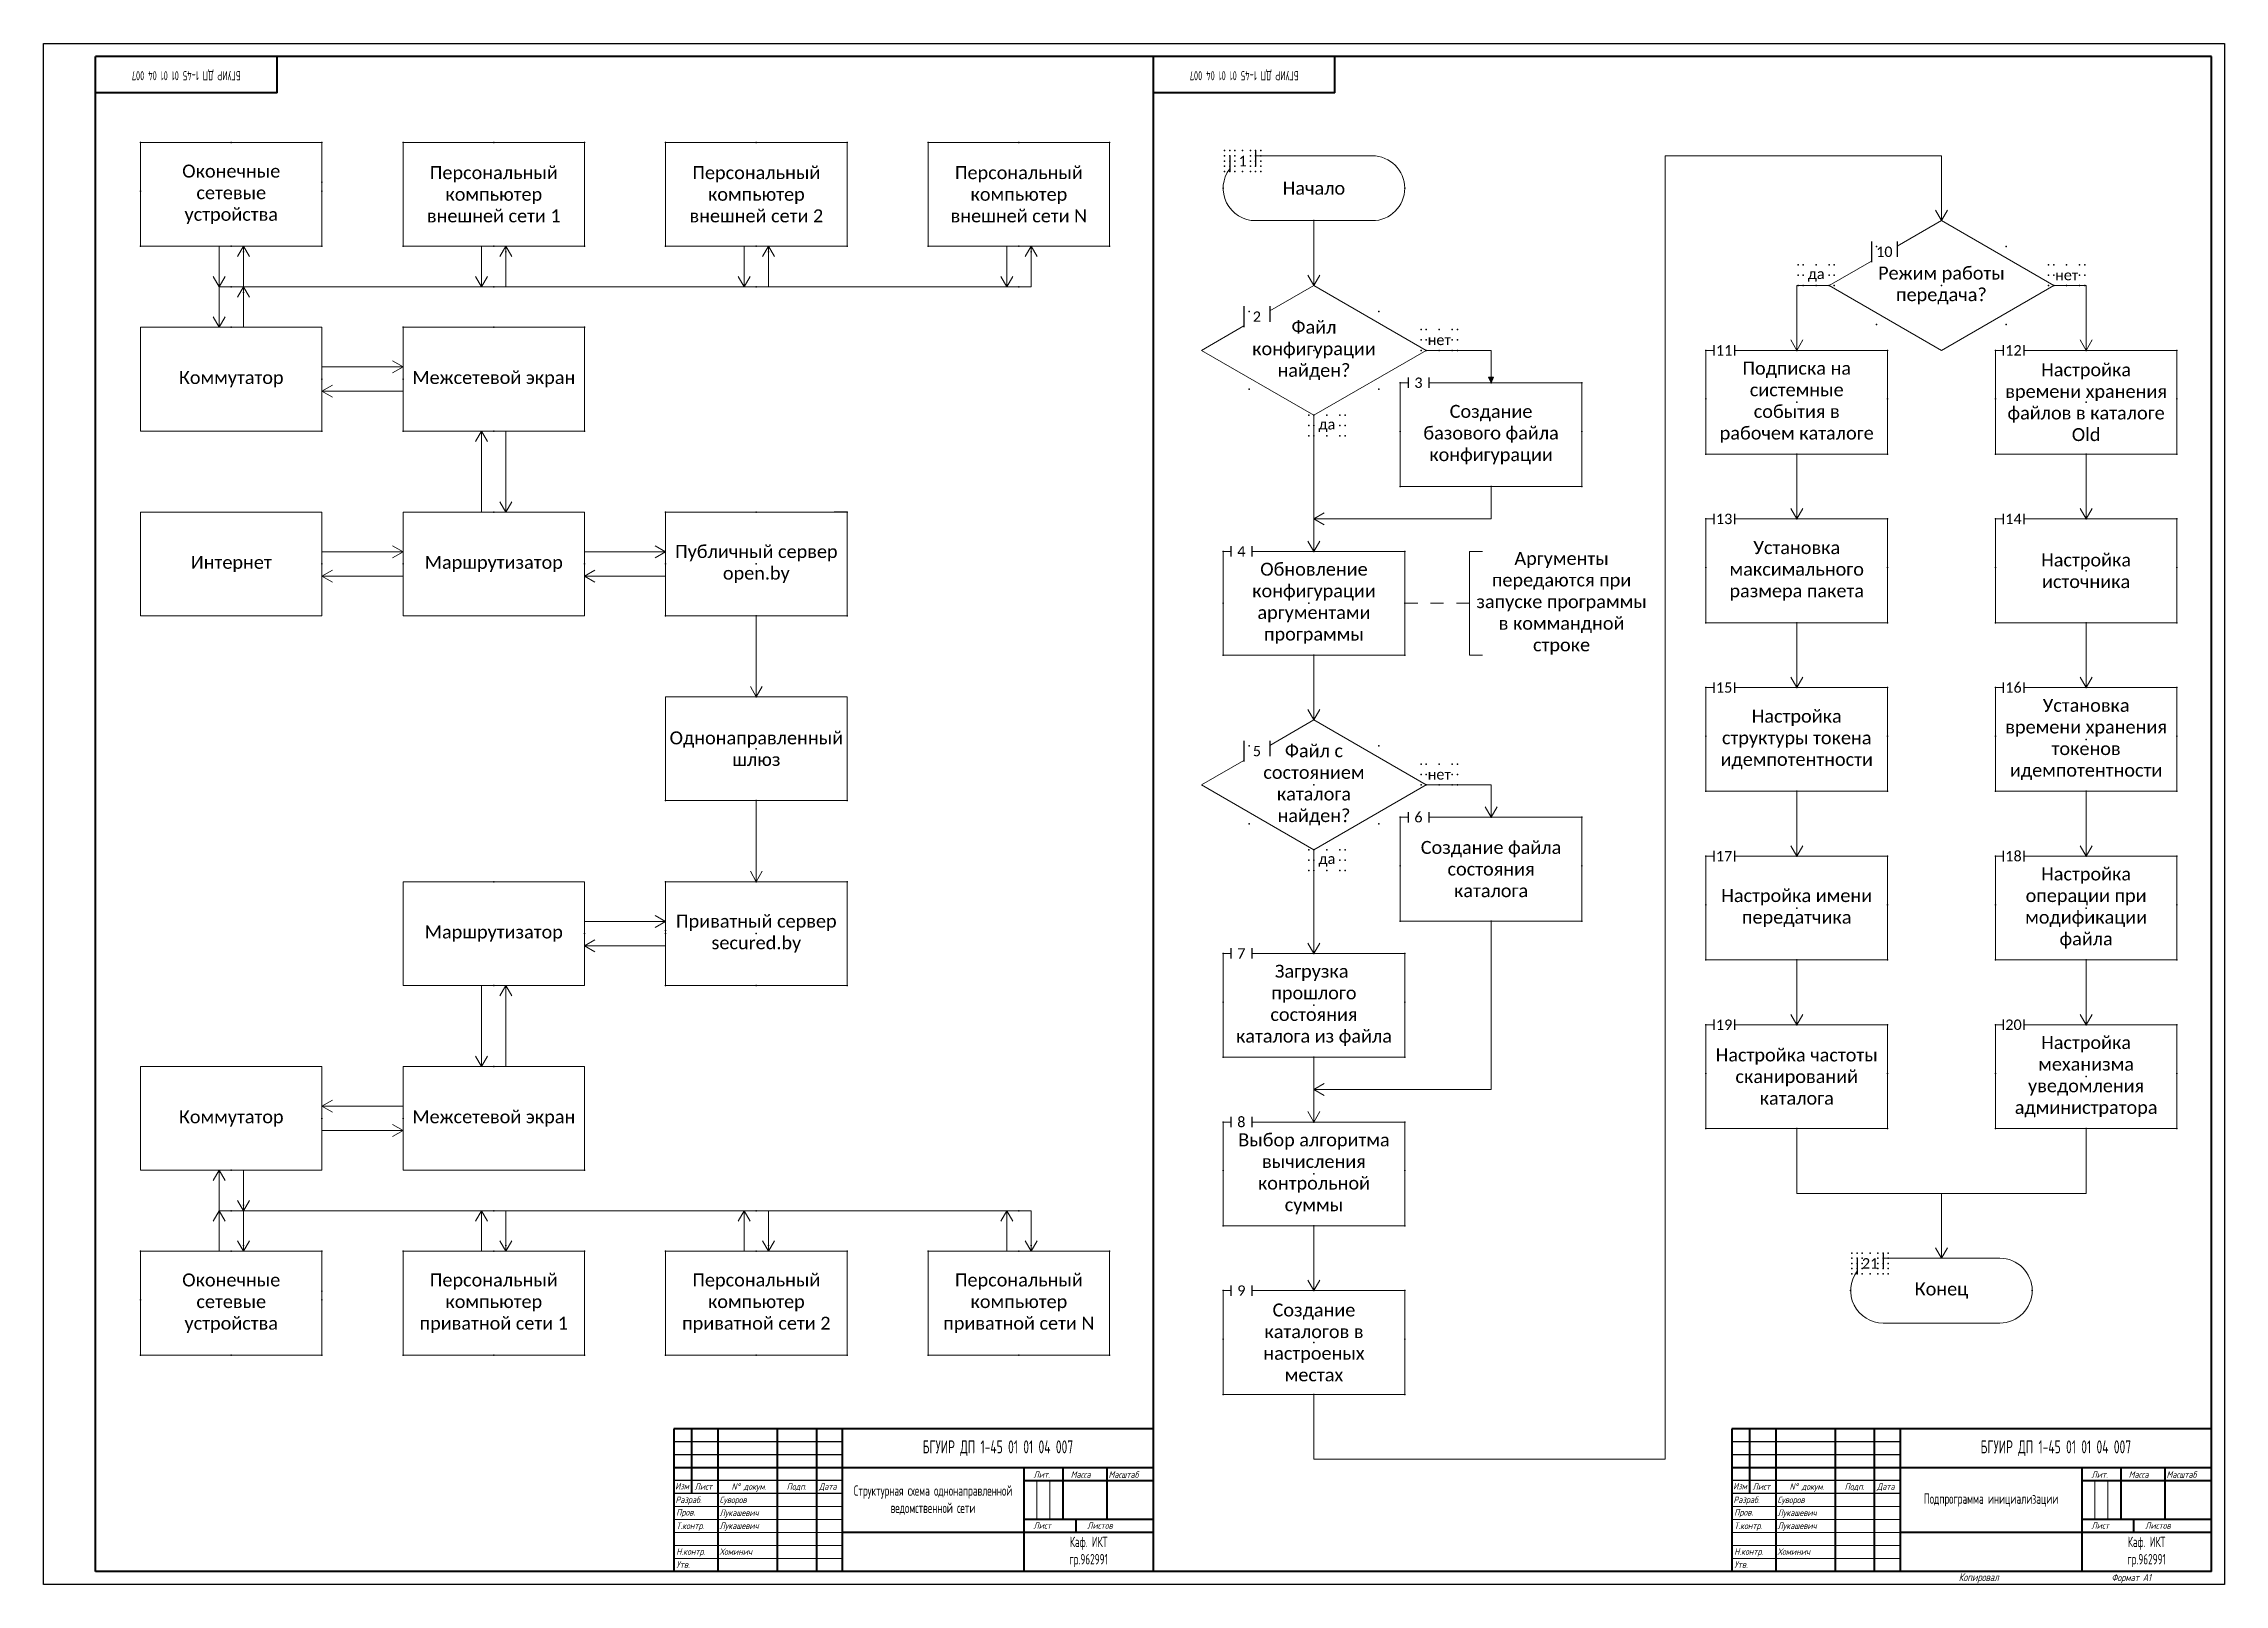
# Model space of a CAD drawing. Extents: x -285 to 556, y -1314 to -720.
import ezdxf

# ---------------------------------------------------------------- set-up
doc = ezdxf.new("R2010")
doc.units = 0
doc.header["$MEASUREMENT"] = 0
doc.layers.get('0').update_dxf_attribs({"linetype": 'CONTINUOUS'})
doc.layers.add('KONTUR', color=7, linetype='CONTINUOUS')
doc.layers.add('Тонкие', color=7, linetype='CONTINUOUS')
doc.layers.add('Невидимка', color=131, linetype='CONTINUOUS', plot=False)
for name, color, linetype, lineweight in [('Основная', 7, 'CONTINUOUS', 40), ('Схема', 50, 'CONTINUOUS', 20), ('текст', 7, 'CONTINUOUS', 20), ('тонкая', 7, 'CONTINUOUS', 20)]:
    doc.layers.add(name, color=color, linetype=linetype, lineweight=lineweight)
doc.styles.add('ЕСКД', font='eskd15.shx', dxfattribs={"width": 0.8})
doc.styles.add('стиль1', font='romans.shx', dxfattribs={"width": 0.75, "oblique": 15, "height": 3.5})

msp = doc.modelspace()

# ---------------------------------------------------------------- texts
at = {"layer": 'Схема', "attachment_point": 5}
for s, width, gutter_width, insert, char_height in [('{\\fCalibri|b0|i0|c0|p34;1}', 10, 20, (177.13, -765.43), 4), ('{\\fCalibri|b0|i0|c204|p34;Оконечные сетевые устройства}', 62.5, 25, (-212.91, -778.28), 5), ('{\\fCalibri|b0|i0|c204|p34;Персональный компьютер внешней сети 1}', 62.5, 25, (-111.66, -778.28), 5), ('{\\fCalibri|b0|i0|c204|p34;Персональный компьютер внешней сети 2}', 62.5, 25, (-10.41, -778.28), 5), ('{\\fCalibri|b0|i0|c204|p34;Персональный компьютер внешней сети \\fCalibri|b0|i0|c0|p34;N}', 62.5, 25, (90.84, -778.28), 5), ('{\\fCalibri|b0|i0|c204|p34;Начало}', 37.5, 25, (204.63, -775.93), 5), ('{\\fCalibri|b0|i0|c0|p34;10}', 10, 20, (424.61, -800.43), 4), ('{\\fCalibri|b0|i0|c204|p34;Режим работы передача\\fCalibri|b0|i0|c0|p34;?}', 50, 20, (446.61, -813.43), 5), ('{\\fCalibri|b0|i0|c204|p34;да}', 10, 20, (398.31, -809.43), 4), ('{\\fCalibri|b0|i0|c204|p34;нет}', 10, 20, (494.91, -809.43), 4), ('{\\fCalibri|b0|i0|c0|p34;2}', 10, 20, (182.63, -825.43), 4), ('{\\fCalibri|b0|i0|c204|p34;Файл конфигурации найден\\fCalibri|b0|i0|c0|p34;?}', 50, 20, (204.63, -838.43), 5), ('{\\fCalibri|b0|i0|c204|p34;нет}', 10, 20, (252.93, -834.43), 4), ('{\\fCalibri|b0|i0|c0|p34;11}', 10, 20, (362.81, -838.43), 4), ('{\\fCalibri|b0|i0|c0|p34;12}', 10, 20, (474.41, -838.43), 4), ('{\\fCalibri|b0|i0|c204|p34;Коммутатор}', 62.5, 25, (-212.91, -849.53), 5), ('{\\fCalibri|b0|i0|c204|p34;Межсетевой экран}', 62.5, 25, (-111.66, -849.53), 5), ('{\\fCalibri|b0|i0|c0|p34;3}', 10, 20, (244.93, -850.93), 4), ('{\\fCalibri|b0|i0|c204|p34;Подписка на системные события в рабочем каталоге}', 62.5, 25, (390.81, -858.43), 5), ('{\\fCalibri|b0|i0|c204|p34;Настройка времени хранения файлов в каталоге \\fCalibri|b0|i0|c0|p34;Old}', 62.5, 25, (502.41, -858.43), 5), ('{\\fCalibri|b0|i0|c204|p34;да}', 10, 20, (209.63, -867.43), 4), ('{\\fCalibri|b0|i0|c204|p34;Создание базового файла конфигурации}', 62.5, 25, (272.93, -870.93), 5), ('{\\fCalibri|b0|i0|c0|p34;13}', 10, 20, (362.81, -903.43), 4), ('{\\fCalibri|b0|i0|c0|p34;14}', 10, 20, (474.41, -903.43), 4), ('{\\fCalibri|b0|i0|c204|p34;Публичный сервер\\P\\fCalibri|b0|i0|c0|p34;open.by}', 62.5, 25, (-10.41, -920.78), 5), ('{\\fCalibri|b0|i0|c0|p34;4}', 10, 20, (176.63, -915.93), 4), ('{\\fCalibri|b0|i0|c204|p34;Аргументы передаются при запуске программы в коммандной строке}', 66.0034, 25, (300.12, -935.93), 5), ('{\\fCalibri|b0|i0|c204|p34;Установка максимального размера пакета}', 62.5, 25, (390.81, -923.43), 5), ('{\\fCalibri|b0|i0|c204|p34;Настройка источника}', 62.5, 25, (502.41, -923.43), 5), ('{\\fCalibri|b0|i0|c204|p34;Интернет}', 62.5, 25, (-212.91, -920.78), 5), ('{\\fCalibri|b0|i0|c204|p34;Маршрутизатор}', 62.5, 25, (-111.66, -920.78), 5), ('{\\fCalibri|b0|i0|c204|p34;Обновление конфигурации аргументами программы}', 62.5, 25, (204.63, -935.93), 5), ('{\\fCalibri|b0|i0|c0|p34;15}', 10, 20, (362.81, -968.43), 4), ('{\\fCalibri|b0|i0|c0|p34;16}', 10, 20, (474.41, -968.43), 4), ('{\\fCalibri|b0|i0|c204|p34;Установка времени хранения токенов идемпотентности}', 62.5, 25, (502.41, -988.43), 5), ('{\\fCalibri|b0|i0|c204|p34;Настройка структуры токена идемпотентности}', 62.5, 25, (390.81, -988.43), 5), ('{\\fCalibri|b0|i0|c204|p34;Однонаправленный шлюз}', 62.5, 25, (-10.41, -992.03), 5), ('{\\fCalibri|b0|i0|c0|p34;5}', 10, 20, (182.63, -992.93), 4), ('{\\fCalibri|b0|i0|c204|p34;Файл с состоянием каталога найден\\fCalibri|b0|i0|c0|p34;?}', 50, 20, (204.63, -1005.93), 5), ('{\\fCalibri|b0|i0|c204|p34;нет}', 10, 20, (252.93, -1001.93), 4), ('{\\fCalibri|b0|i0|c0|p34;6}', 10, 20, (244.93, -1018.43), 4), ('{\\fCalibri|b0|i0|c204|p34;да}', 10, 20, (209.63, -1034.93), 4), ('{\\fCalibri|b0|i0|c204|p34;Создание файла состояния каталога}', 62.5, 25, (272.93, -1038.43), 5), ('{\\fCalibri|b0|i0|c0|p34;17}', 10, 20, (362.81, -1033.43), 4), ('{\\fCalibri|b0|i0|c0|p34;18}', 10, 20, (474.41, -1033.43), 4), ('{\\fCalibri|b0|i0|c204|p34;Настройка операции при модификации файла}', 62.5, 25, (502.41, -1053.43), 5), ('{\\fCalibri|b0|i0|c204|p34;Настройка имени передатчика}', 62.5, 25, (390.81, -1053.43), 5), ('{\\fCalibri|b0|i0|c204|p34;Приватный сервер\\P\\fCalibri|b0|i0|c0|p34;secured.by}', 62.5, 25, (-10.41, -1063.28), 5), ('{\\fCalibri|b0|i0|c204|p34;Маршрутизатор}', 62.5, 25, (-111.66, -1063.28), 5), ('{\\fCalibri|b0|i0|c204|p34;Загрузка  прошлого состояния каталога из файла}', 62.5, 25, (204.63, -1090.93), 5), ('{\\fCalibri|b0|i0|c0|p34;7}', 10, 20, (176.63, -1070.93), 4), ('{\\fCalibri|b0|i0|c0|p34;19}', 10, 20, (362.81, -1098.43), 4), ('{\\fCalibri|b0|i0|c0|p34;20}', 10, 20, (474.41, -1098.43), 4), ('{\\fCalibri|b0|i0|c204|p34;Настройка частоты сканирований каталога}', 62.5, 25, (390.81, -1118.43), 5), ('{\\fCalibri|b0|i0|c204|p34;Настройка механизма уведомления администратора}', 62.5, 25, (502.41, -1118.43), 5), ('{\\fCalibri|b0|i0|c204|p34;Коммутатор}', 62.5, 25, (-212.91, -1134.53), 5), ('{\\fCalibri|b0|i0|c204|p34;Межсетевой экран}', 62.5, 25, (-111.66, -1134.53), 5), ('{\\fCalibri|b0|i0|c0|p34;8}', 10, 20, (176.63, -1135.93), 4), ('{\\fCalibri|b0|i0|c204|p34;Выбор алгоритма вычисления контрольной суммы }', 62.5, 25, (204.63, -1155.93), 5), ('{\\fCalibri|b0|i0|c204|p34;Персональный компьютер приватной сети 1}', 62.5, 25, (-111.66, -1205.78), 5), ('{\\fCalibri|b0|i0|c204|p34;Персональный компьютер приватной сети 2}', 62.5, 25, (-10.41, -1205.78), 5), ('{\\fCalibri|b0|i0|c204|p34;Персональный компьютер приватной сети \\fCalibri|b0|i0|c0|p34;N}', 62.5, 25, (90.84, -1205.78), 5), ('{\\fCalibri|b0|i0|c0|p34;21}', 10, 20, (419.11, -1190.43), 4), ('{\\fCalibri|b0|i0|c204|p34;Оконечные сетевые устройства}', 62.5, 25, (-212.91, -1205.78), 5), ('{\\fCalibri|b0|i0|c0|p34;9}', 10, 20, (176.63, -1200.93), 4), ('{\\fCalibri|b0|i0|c204|p34;Конец}', 37.5, 25, (446.61, -1200.93), 5), ('{\\fCalibri|b0|i0|c204|p34;Создание каталогов в настроеных местах}', 62.5, 25, (204.63, -1220.93), 5)]:
    msp.add_mtext_dynamic_manual_height_columns(s, width=width, gutter_width=gutter_width, heights=[0], dxfattribs=dict(at, insert=insert, char_height=char_height))
at = {"layer": 'текст', "style": 'стиль1', "oblique": 15, "width": 0.75}
for s, height, p in [('Изм', 2.5, (-41.72, -1277.57)), ('Лист', 2.5, (-34.24, -1277.72)), ('N%%d докум. ', 2.5, (-19.96, -1277.72)), ('Подп.', 2.5, (1.29, -1277.72)), ('Дата', 2.5, (13.74, -1277.72)), ('Лит.', 2.5, (96.45, -1273.11)), ('Масса', 2.5, (110.83, -1273.11)), ('Масштаб', 2.5, (125.42, -1273.11)), ('Изм', 2.5, (366.28, -1277.57)), ('Лист', 2.5, (373.76, -1277.72)), ('N%%d докум. ', 2.5, (388.04, -1277.72)), ('Подп.', 2.5, (409.29, -1277.72)), ('Дата', 2.5, (421.74, -1277.72)), ('Лит.', 2.5, (504.45, -1273.11)), ('Масса', 2.5, (518.83, -1273.11)), ('Масштаб', 2.5, (533.42, -1273.11)), ('Разраб.', 2.5, (-41.6, -1282.82)), ('Пров.', 2.5, (-41.3, -1287.65)), ('Лукашевич', 2.5, (-24.6, -1287.82)), ('Суворов', 2.5, (-24.6, -1282.82)), ('Разраб.', 2.5, (366.4, -1282.82)), ('Пров.', 2.5, (366.7, -1287.65)), ('Лукашевич', 2.5, (383.4, -1287.82)), ('Суворов', 2.5, (383.4, -1282.82)), ('Т.контр.', 2.5, (-41.3, -1292.84)), ('Лукашевич', 2.5, (-24.6, -1292.82)), ('Лист', 2.5, (96.45, -1292.73)), ('Листов', 2.5, (117.18, -1292.73)), ('Т.контр.', 2.5, (366.7, -1292.84)), ('Лукашевич', 2.5, (383.4, -1292.82)), ('Лист', 2.5, (504.45, -1292.73)), ('Листов', 2.5, (525.18, -1292.73)), ('Н.контр.', 2.5, (-41.3, -1302.77)), ('Хоминич', 2.5, (-24.6, -1302.82)), ('Н.контр.', 2.5, (366.7, -1302.77)), ('Хоминич', 2.5, (383.4, -1302.82)), ('Утв.', 2.5, (-41.3, -1307.79)), ('Утв.', 2.5, (366.7, -1307.79)), ('Копировал', 3, (453.27, -1312.93)), ('Формат А1', 2.75, (512.2, -1312.93))]:
    msp.add_text(s, height=height, dxfattribs=at).set_placement(p)
at = {"layer": 'Тонкие', "char_height": 3.5, "attachment_point": 5, "rotation": 180, "style": 'ЕСКД'}
for insert in [(-230.26, -732.18), (177.74, -732.18)]:
    msp.add_mtext_dynamic_manual_height_columns('\\pxt11;БГУИР ДП 1-45 01 01 04 007', width=70, gutter_width=20, heights=[0], dxfattribs=dict(at, insert=insert))
at = {"layer": 'Тонкие', "attachment_point": 5, "style": 'ЕСКД'}
for s, width, insert, char_height in [('БГУИР ДП 1-45 01 01 04 007', 120, (82.74, -1261.68), 5), ('БГУИР ДП 1-45 01 01 04 007', 120, (490.74, -1261.68), 5), ('Структурная схема однонаправленной ведомственной сети', 70, (57.74, -1281.68), 4), ('Подпрограмма инициализации', 70, (465.74, -1281.68), 4), ('Каф. ИКТ\\Pгр.962991', 50, (117.74, -1301.68), 4), ('Каф. ИКТ\\Pгр.962991', 50, (525.74, -1301.68), 4)]:
    msp.add_mtext_dynamic_manual_height_columns(s, width=width, gutter_width=20, heights=[0], dxfattribs=dict(at, insert=insert, char_height=char_height))

# ---------------------------------------------------------------- hatches: boundary and pattern name
at = {"layer": 'Схема'}
h = msp.add_hatch(color=256, dxfattribs=at)
h.dxf.hatch_style = 1
h.paths.add_polyline_path([(273.87, -848.74), (272.93, -848.74), (272.93, -850.93)])
h.paths.add_polyline_path([(272.93, -848.74), (272, -848.74), (272.93, -850.93)])

# ---------------------------------------------------------------- linework, layer by layer
for p, q in [((22.74, -1259.18), (-42.26, -1259.18)), ((430.74, -1259.18), (365.74, -1259.18)), ((22.74, -1264.18), (-42.26, -1264.18)), ((430.74, -1264.18), (365.74, -1264.18)), ((22.74, -1274.18), (-42.26, -1274.18)), ((430.74, -1274.18), (365.74, -1274.18)), ((22.74, -1279.18), (-42.26, -1279.18)), ((430.74, -1279.18), (365.74, -1279.18)), ((500.74, -1309.18), (500.74, -1309.18))]:
    msp.add_line(p, q)
at = {"layer": 'KONTUR'}
for p, q in [((-285.26, -1314.18), (-285.26, -720.18)), ((-285.26, -720.18), (555.74, -720.18)), ((555.74, -720.18), (555.74, -1314.18)), ((555.74, -1314.18), (-285.26, -1314.18))]:
    msp.add_line(p, q, dxfattribs=at)
at = {"layer": 'Невидимка'}
for p, q in [((172.13, -763.43), (172.13, -769.43)), ((182.13, -761.43), (182.13, -767.43)), ((419.61, -796.43), (419.61, -804.43)), ((429.61, -796.43), (429.61, -802.43)), ((177.63, -821.43), (177.63, -829.43)), ((187.63, -821.43), (187.63, -827.43)), ((358.81, -836.43), (358.81, -840.43)), ((366.81, -836.43), (366.81, -840.43)), ((470.41, -836.43), (470.41, -840.43)), ((478.41, -836.43), (478.41, -840.43)), ((240.93, -848.93), (240.93, -852.93)), ((248.93, -848.93), (248.93, -852.93)), ((358.81, -901.43), (358.81, -905.43)), ((366.81, -901.43), (366.81, -905.43)), ((470.41, -901.43), (470.41, -905.43)), ((478.41, -901.43), (478.41, -905.43)), ((172.63, -913.93), (172.63, -917.93)), ((180.63, -913.93), (180.63, -917.93)), ((358.81, -966.43), (358.81, -970.43)), ((366.81, -966.43), (366.81, -970.43)), ((470.41, -966.43), (470.41, -970.43)), ((478.41, -966.43), (478.41, -970.43)), ((177.63, -988.93), (177.63, -996.93)), ((187.63, -988.93), (187.63, -994.93)), ((240.93, -1016.43), (240.93, -1020.43)), ((248.93, -1016.43), (248.93, -1020.43)), ((358.81, -1031.43), (358.81, -1035.43)), ((366.81, -1031.43), (366.81, -1035.43)), ((470.41, -1031.43), (470.41, -1035.43)), ((478.41, -1031.43), (478.41, -1035.43)), ((172.63, -1068.93), (172.63, -1072.93)), ((180.63, -1068.93), (180.63, -1072.93)), ((358.81, -1096.43), (358.81, -1100.43)), ((366.81, -1096.43), (366.81, -1100.43)), ((470.41, -1096.43), (470.41, -1100.43)), ((478.41, -1096.43), (478.41, -1100.43)), ((172.63, -1133.93), (172.63, -1137.93)), ((180.63, -1133.93), (180.63, -1137.93)), ((414.11, -1188.43), (414.11, -1194.43)), ((424.11, -1186.43), (424.11, -1192.43)), ((172.63, -1198.93), (172.63, -1202.93)), ((180.63, -1198.93), (180.63, -1202.93))]:
    msp.add_line(p, q, dxfattribs=at)
for p in [(-247.91, -758.28), (-212.91, -758.28), (-177.91, -758.28), (-146.66, -758.28), (-111.66, -758.28), (-76.66, -758.28), (-45.41, -758.28), (-10.41, -758.28), (24.59, -758.28), (55.84, -758.28), (90.84, -758.28), (125.84, -758.28), (170.13, -761.43), (170.13, -763.43), (172.13, -761.43), (172.13, -763.43), (174.13, -761.43), (174.13, -763.43), (177.13, -761.43), (180.13, -761.43), (180.13, -763.43), (182.13, -761.43), (182.13, -763.43), (184.13, -761.43), (184.13, -763.43), (-177.91, -773.59), (170.13, -765.43), (170.13, -767.43), (170.13, -769.43), (172.13, -765.43), (172.13, -767.43), (172.13, -769.43), (174.13, -765.43), (174.13, -767.43), (174.13, -769.43), (177.13, -769.43), (180.13, -765.43), (180.13, -767.43), (180.13, -769.43), (182.13, -765.43), (182.13, -767.43), (182.13, -769.43), (184.13, -765.43), (184.13, -767.43), (184.13, -769.43), (-247.91, -777.03), (-212.91, -778.28), (-212.91, -778.28), (-177.91, -777.03), (-111.66, -778.28), (-111.66, -778.28), (-10.41, -778.28), (-10.41, -778.28), (90.84, -778.28), (90.84, -778.28), (169.63, -775.93), (239.63, -775.93), (204.63, -788.43), (-247.91, -798.28), (-212.91, -798.28), (-212.91, -798.28), (-177.91, -798.28), (-146.66, -798.28), (-111.66, -798.28), (-111.66, -798.28), (-76.66, -798.28), (-45.41, -798.28), (-10.41, -798.28), (-10.41, -798.28), (24.59, -798.28), (55.84, -798.28), (90.84, -798.28), (90.84, -798.28), (125.84, -798.28), (421.61, -798.43), (421.61, -798.43), (471.61, -798.43), (-208.22, -800.46), (-106.97, -800.46), (-5.72, -800.46), (95.53, -800.46), (391.31, -805.43), (393.31, -805.43), (398.31, -805.43), (403.31, -805.43), (405.31, -805.43), (487.91, -805.43), (489.91, -805.43), (494.91, -805.43), (499.91, -805.43), (501.91, -805.43), (-212.91, -813.9), (-212.91, -813.9), (-111.66, -813.9), (-10.41, -813.9), (90.84, -813.9), (391.31, -809.43), (391.31, -813.43), (393.31, -809.43), (393.31, -813.43), (398.31, -813.43), (403.31, -809.43), (403.31, -813.43), (405.31, -809.43), (405.31, -813.43), (446.61, -813.43), (487.91, -809.43), (487.91, -813.43), (489.91, -809.43), (489.91, -813.43), (494.91, -813.43), (499.91, -809.43), (499.91, -813.43), (501.91, -809.43), (501.91, -813.43), (-208.22, -816.09), (179.63, -823.43), (179.63, -823.43), (229.63, -823.43), (-212.91, -829.53), (-212.91, -829.53), (-146.66, -829.53), (-111.66, -829.53), (-111.66, -829.53), (-76.66, -829.53), (245.93, -830.43), (247.93, -830.43), (252.93, -830.43), (257.93, -830.43), (259.93, -830.43), (421.61, -828.43), (471.61, -828.43), (204.63, -838.43), (245.93, -834.43), (245.93, -838.43), (247.93, -834.43), (247.93, -838.43), (252.93, -838.43), (257.93, -834.43), (257.93, -838.43), (259.93, -834.43), (259.93, -838.43), (355.81, -838.43), (355.81, -838.43), (355.81, -838.43), (390.81, -838.43), (425.81, -838.43), (467.41, -838.43), (467.41, -838.43), (502.41, -838.43), (537.41, -838.43), (-212.91, -849.53), (-212.91, -849.53), (-177.91, -849.53), (-177.91, -849.53), (-146.66, -849.53), (-111.66, -849.53), (-111.66, -849.53), (179.63, -853.43), (229.63, -853.43), (237.93, -850.93), (237.93, -850.93), (272.93, -850.93), (307.93, -850.93), (355.81, -857.18), (425.81, -857.18), (467.41, -857.18), (537.41, -857.18), (202.63, -863.43), (204.63, -863.43), (209.63, -863.43), (214.63, -863.43), (216.63, -863.43), (390.81, -858.43), (390.81, -858.43), (502.41, -858.43), (502.41, -858.43), (-177.91, -869.53), (-146.66, -869.53), (-111.66, -869.53), (-111.66, -869.53), (-111.66, -869.53), (-111.66, -869.53), (-76.66, -869.53), (202.63, -867.43), (202.63, -871.43), (204.63, -867.43), (204.63, -871.43), (209.63, -871.43), (214.63, -867.43), (214.63, -871.43), (216.63, -867.43), (216.63, -871.43), (237.93, -869.68), (272.93, -870.93), (272.93, -870.93), (307.93, -869.68), (355.81, -878.43), (390.81, -878.43), (425.81, -878.43), (467.41, -878.43), (502.41, -878.43), (537.41, -878.43), (237.93, -890.93), (272.93, -890.93), (307.93, -890.93), (-111.66, -900.78), (-45.41, -900.78), (-10.41, -900.78), (24.59, -900.78), (355.81, -903.43), (355.81, -903.43), (390.81, -903.43), (425.81, -903.43), (467.41, -903.43), (467.41, -903.43), (502.41, -903.43), (537.41, -903.43), (169.63, -915.93), (169.63, -915.93), (204.63, -915.93), (239.63, -915.93), (-212.91, -920.78), (-212.91, -920.78), (-177.91, -920.78), (-177.91, -920.78), (-146.66, -920.78), (-76.66, -920.78), (-76.66, -920.78), (-45.41, -920.78), (-10.41, -920.78), (-10.41, -920.78), (355.81, -922.18), (390.81, -923.43), (390.81, -923.43), (425.81, -922.18), (467.41, -922.18), (502.41, -923.43), (502.41, -923.43), (537.41, -922.18), (-45.41, -940.78), (-10.41, -940.78), (-10.41, -940.78), (24.59, -940.78), (169.63, -935.93), (202.63, -935.93), (202.63, -935.93), (239.63, -935.93), (355.81, -943.43), (390.81, -943.43), (425.81, -943.43), (467.41, -943.43), (502.41, -943.43), (537.41, -943.43), (169.63, -955.93), (204.63, -955.93), (239.63, -955.93), (-10.41, -972.03), (-10.41, -972.03), (355.81, -968.43), (355.81, -968.43), (390.81, -968.43), (425.81, -968.43), (467.41, -968.43), (467.41, -968.43), (502.41, -968.43), (537.41, -968.43), (-10.41, -992.03), (-10.41, -992.03), (179.63, -990.93), (179.63, -990.93), (229.63, -990.93), (355.81, -987.18), (390.81, -988.43), (390.81, -988.43), (425.81, -987.18), (467.41, -987.18), (502.41, -988.43), (502.41, -988.43), (537.41, -987.18), (245.93, -997.93), (247.93, -997.93), (252.93, -997.93), (257.93, -997.93), (259.93, -997.93), (204.63, -1005.93), (245.93, -1001.93), (245.93, -1005.93), (247.93, -1001.93), (247.93, -1005.93), (252.93, -1005.93), (257.93, -1001.93), (257.93, -1005.93), (259.93, -1001.93), (259.93, -1005.93), (355.81, -1008.43), (390.81, -1008.43), (425.81, -1008.43), (467.41, -1008.43), (502.41, -1008.43), (537.41, -1008.43), (-45.41, -1012.03), (-10.41, -1012.03), (-10.41, -1012.03), (24.59, -1012.03), (179.63, -1020.93), (229.63, -1020.93), (237.93, -1018.43), (237.93, -1018.43), (237.93, -1018.43), (272.93, -1018.43), (307.93, -1018.43), (202.63, -1030.93), (204.63, -1030.93), (209.63, -1030.93), (214.63, -1030.93), (216.63, -1030.93), (355.81, -1033.43), (355.81, -1033.43), (390.81, -1033.43), (425.81, -1033.43), (467.41, -1033.43), (467.41, -1033.43), (502.41, -1033.43), (537.41, -1033.43), (202.63, -1034.93), (202.63, -1038.93), (204.63, -1034.93), (204.63, -1038.93), (209.63, -1038.93), (214.63, -1034.93), (214.63, -1038.93), (216.63, -1034.93), (216.63, -1038.93), (237.93, -1037.18), (272.93, -1038.43), (272.93, -1038.43), (307.93, -1037.18), (-111.66, -1043.28), (-45.41, -1043.28), (-10.41, -1043.28), (24.59, -1043.28), (237.93, -1058.43), (272.93, -1058.43), (307.93, -1058.43), (355.81, -1052.18), (390.81, -1053.43), (390.81, -1053.43), (425.81, -1052.18), (467.41, -1052.18), (502.41, -1053.43), (502.41, -1053.43), (537.41, -1052.18), (-111.66, -1063.28), (-111.66, -1063.28), (-76.66, -1063.28), (-76.66, -1063.28), (-45.41, -1062.03), (-45.41, -1063.28), (-10.41, -1063.28), (-10.41, -1063.28), (169.63, -1070.93), (169.63, -1070.93), (169.63, -1070.93), (204.63, -1070.93), (239.63, -1070.93), (355.81, -1073.43), (390.81, -1073.43), (425.81, -1073.43), (467.41, -1073.43), (502.41, -1073.43), (537.41, -1073.43), (-111.66, -1083.28), (-45.41, -1083.28), (-10.41, -1083.28), (24.59, -1083.28), (169.63, -1089.68), (204.63, -1090.93), (204.63, -1090.93), (239.63, -1089.68), (355.81, -1098.43), (355.81, -1098.43), (390.81, -1098.43), (425.81, -1098.43), (467.41, -1098.43), (467.41, -1098.43), (502.41, -1098.43), (537.41, -1098.43), (-111.66, -1114.53), (-111.66, -1114.53), (169.63, -1110.93), (204.63, -1110.93), (239.63, -1110.93), (355.81, -1117.18), (390.81, -1118.43), (390.81, -1118.43), (425.81, -1117.18), (467.41, -1117.18), (502.41, -1118.43), (502.41, -1118.43), (537.41, -1117.18), (-177.91, -1134.53), (-177.91, -1134.53), (-146.66, -1134.53), (169.63, -1135.93), (169.63, -1135.93), (169.63, -1135.93), (204.63, -1135.93), (239.63, -1135.93), (355.81, -1138.43), (390.81, -1138.43), (425.81, -1138.43), (467.41, -1138.43), (502.41, -1138.43), (537.41, -1138.43), (-212.91, -1154.53), (-76.66, -1154.53), (169.63, -1154.68), (204.63, -1155.93), (204.63, -1155.93), (239.63, -1154.68), (-208.22, -1167.96), (-212.91, -1170.15), (-212.91, -1170.15), (-111.66, -1170.15), (-10.41, -1170.15), (90.84, -1170.15), (169.63, -1175.93), (204.63, -1175.93), (239.63, -1175.93), (-247.91, -1185.78), (-212.91, -1185.78), (-212.91, -1185.78), (-208.22, -1183.59), (-177.91, -1185.78), (-146.66, -1185.78), (-111.66, -1185.78), (-111.66, -1185.78), (-106.97, -1183.59), (-76.66, -1185.78), (-45.41, -1185.78), (-10.41, -1185.78), (-10.41, -1185.78), (-5.72, -1183.59), (24.59, -1185.78), (55.84, -1185.78), (90.84, -1185.78), (90.84, -1185.78), (95.53, -1183.59), (125.84, -1185.78), (412.11, -1186.43), (412.11, -1188.43), (412.11, -1190.43), (412.11, -1192.43), (414.11, -1186.43), (414.11, -1188.43), (414.11, -1190.43), (414.11, -1192.43), (416.11, -1186.43), (416.11, -1188.43), (416.11, -1190.43), (416.11, -1192.43), (419.11, -1186.43), (422.11, -1186.43), (422.11, -1188.43), (422.11, -1190.43), (422.11, -1192.43), (424.11, -1186.43), (424.11, -1188.43), (424.11, -1190.43), (424.11, -1192.43), (426.11, -1186.43), (426.11, -1188.43), (426.11, -1190.43), (426.11, -1192.43), (-177.91, -1201.09), (169.63, -1200.93), (169.63, -1200.93), (169.63, -1200.93), (204.63, -1200.93), (239.63, -1200.93), (411.61, -1200.93), (412.11, -1194.43), (414.11, -1194.43), (416.11, -1194.43), (419.11, -1194.43), (422.11, -1194.43), (424.11, -1194.43), (426.11, -1194.43), (481.61, -1200.93), (-247.91, -1204.53), (-212.91, -1205.78), (-212.91, -1205.78), (-177.91, -1204.53), (-111.66, -1205.78), (-111.66, -1205.78), (-10.41, -1205.78), (-10.41, -1205.78), (90.84, -1205.78), (90.84, -1205.78), (-247.91, -1225.78), (-212.91, -1225.78), (-177.91, -1225.78), (-146.66, -1225.78), (-111.66, -1225.78), (-76.66, -1225.78), (-45.41, -1225.78), (-10.41, -1225.78), (24.59, -1225.78), (55.84, -1225.78), (90.84, -1225.78), (125.84, -1225.78), (169.63, -1219.68), (204.63, -1220.93), (204.63, -1220.93), (239.63, -1219.68), (169.63, -1240.93), (204.63, -1240.93), (239.63, -1240.93)]:
    msp.add_point(p, dxfattribs=at)
at = {"layer": 'Основная'}
for p, q in [((-265.26, -1269.18), (-265.26, -725.18)), ((550.74, -725.18), (-265.26, -725.18)), ((-195.26, -739.18), (-195.26, -725.18)), ((142.74, -1309.18), (142.74, -725.18)), ((212.74, -739.18), (212.74, -725.18)), ((550.74, -1309.18), (550.74, -725.18)), ((-195.26, -739.18), (-265.26, -739.18)), ((212.74, -739.18), (142.74, -739.18)), ((-42.26, -1254.18), (-42.26, -1309.18)), ((142.74, -1254.18), (-42.26, -1254.18)), ((-35.26, -1279.18), (-35.26, -1254.18)), ((-25.26, -1254.18), (-25.26, -1309.18)), ((-2.26, -1309.18), (-2.26, -1254.18)), ((12.74, -1254.18), (12.74, -1309.18)), ((22.74, -1254.18), (22.74, -1309.18)), ((365.74, -1254.18), (365.74, -1309.18)), ((550.74, -1254.18), (365.74, -1254.18)), ((372.74, -1279.18), (372.74, -1254.18)), ((382.74, -1254.18), (382.74, -1309.18)), ((405.74, -1309.18), (405.74, -1254.18)), ((420.74, -1254.18), (420.74, -1309.18)), ((430.74, -1254.18), (430.74, -1309.18)), ((-265.26, -1309.18), (-265.26, -1269.18)), ((-42.26, -1269.18), (142.74, -1269.18)), ((92.74, -1269.18), (92.74, -1309.18)), ((107.74, -1269.18), (107.74, -1289.18)), ((124.74, -1269.18), (124.74, -1289.18)), ((365.74, -1269.18), (550.74, -1269.18)), ((500.74, -1269.18), (500.74, -1309.18)), ((515.74, -1269.18), (515.74, -1289.18)), ((532.74, -1269.18), (532.74, -1289.18)), ((92.74, -1274.18), (142.74, -1274.18)), ((500.74, -1274.18), (550.74, -1274.18)), ((142.74, -1294.18), (22.74, -1294.18)), ((142.74, -1289.18), (92.74, -1289.18)), ((112.74, -1289.18), (112.74, -1294.18)), ((550.74, -1294.18), (430.74, -1294.18)), ((550.74, -1289.18), (500.74, -1289.18)), ((520.74, -1289.18), (520.74, -1294.18)), ((550.74, -1309.18), (-265.26, -1309.18))]:
    msp.add_line(p, q, dxfattribs=at)
at = {"layer": 'Схема'}
for p, q in [((-247.91, -758.28), (-177.91, -758.28)), ((-247.91, -758.28), (-247.91, -798.28)), ((-177.91, -758.28), (-177.91, -798.28)), ((-146.66, -758.28), (-76.66, -758.28)), ((-146.66, -758.28), (-146.66, -798.28)), ((-76.66, -758.28), (-76.66, -798.28)), ((-45.41, -758.28), (24.59, -758.28)), ((-45.41, -758.28), (-45.41, -798.28)), ((24.59, -758.28), (24.59, -798.28)), ((55.84, -758.28), (125.84, -758.28)), ((55.84, -758.28), (55.84, -798.28)), ((125.84, -758.28), (125.84, -798.28)), ((182.13, -763.43), (227.13, -763.43)), ((446.61, -763.43), (340.08, -763.43)), ((340.08, -1265.93), (340.08, -763.43)), ((446.61, -763.43), (446.61, -788.43)), ((182.13, -788.43), (227.13, -788.43)), ((204.63, -788.43), (204.63, -813.43)), ((446.61, -788.43), (429.61, -798.25)), ((446.61, -788.43), (444.3, -784.43)), ((446.61, -788.43), (448.92, -784.43)), ((446.61, -788.43), (489.91, -813.43)), ((-247.91, -798.28), (-177.91, -798.28)), ((-217.59, -798.28), (-217.59, -813.9)), ((-208.22, -798.28), (-210.53, -802.28)), ((-208.22, -813.9), (-208.22, -798.28)), ((-208.22, -798.28), (-205.91, -802.28)), ((-146.66, -798.28), (-76.66, -798.28)), ((-116.34, -798.28), (-116.34, -813.9)), ((-106.97, -798.28), (-109.28, -802.28)), ((-106.97, -813.9), (-106.97, -798.28)), ((-106.97, -798.28), (-104.66, -802.28)), ((-45.41, -798.28), (24.59, -798.28)), ((-15.09, -798.28), (-15.09, -813.9)), ((-5.72, -798.28), (-8.03, -802.28)), ((-5.72, -813.9), (-5.72, -798.28)), ((-5.72, -798.28), (-3.41, -802.28)), ((55.84, -798.28), (125.84, -798.28)), ((86.16, -798.28), (86.16, -813.9)), ((95.53, -798.28), (93.22, -802.28)), ((95.53, -813.9), (95.53, -798.28)), ((95.53, -798.28), (97.84, -802.28)), ((419.61, -804.02), (403.31, -813.43)), ((-217.59, -813.9), (-219.9, -809.9)), ((-217.59, -813.9), (-215.29, -809.9)), ((95.53, -813.9), (-217.59, -813.9)), ((-217.59, -813.9), (-217.59, -829.53)), ((-208.22, -813.9), (-210.53, -817.9)), ((-208.22, -829.53), (-208.22, -813.9)), ((-208.22, -813.9), (-205.91, -817.9)), ((-116.34, -813.9), (-118.65, -809.9)), ((-116.34, -813.9), (-114.04, -809.9)), ((-15.09, -813.9), (-17.4, -809.9)), ((-15.09, -813.9), (-12.79, -809.9)), ((86.16, -813.9), (83.85, -809.9)), ((86.16, -813.9), (88.46, -809.9)), ((204.63, -813.43), (187.63, -823.25)), ((204.63, -813.43), (202.32, -809.43)), ((204.63, -813.43), (206.94, -809.43)), ((204.63, -813.43), (247.93, -838.43)), ((390.81, -813.43), (403.31, -813.43)), ((390.81, -813.43), (390.81, -838.43)), ((446.61, -838.43), (403.31, -813.43)), ((446.61, -838.43), (489.91, -813.43)), ((489.91, -813.43), (502.41, -813.43)), ((502.41, -813.43), (502.41, -838.43)), ((-247.91, -829.53), (-177.91, -829.53)), ((-247.91, -829.53), (-247.91, -869.53)), ((-217.59, -829.53), (-219.9, -825.53)), ((-217.59, -829.53), (-215.29, -825.53)), ((-177.91, -829.53), (-177.91, -869.53)), ((-146.66, -829.53), (-76.66, -829.53)), ((-146.66, -829.53), (-146.66, -869.53)), ((-76.66, -829.53), (-76.66, -869.53)), ((177.63, -829.02), (161.33, -838.43)), ((204.63, -863.43), (161.33, -838.43)), ((204.63, -863.43), (247.93, -838.43)), ((247.93, -838.43), (272.93, -838.43)), ((272.93, -838.43), (272.93, -850.93)), ((355.81, -838.43), (358.81, -838.43)), ((355.81, -838.43), (355.81, -878.43)), ((366.81, -838.43), (425.81, -838.43)), ((390.81, -838.43), (388.5, -834.43)), ((390.81, -838.43), (393.12, -834.43)), ((425.81, -838.43), (425.81, -878.43)), ((467.41, -838.43), (470.41, -838.43)), ((467.41, -838.43), (467.41, -878.43)), ((478.41, -838.43), (537.41, -838.43)), ((502.41, -838.43), (500.1, -834.43)), ((502.41, -838.43), (504.72, -834.43)), ((537.41, -838.43), (537.41, -878.43)), ((-146.66, -844.84), (-177.91, -844.84)), ((-146.66, -844.84), (-150.66, -842.53)), ((-146.66, -844.84), (-150.66, -847.15)), ((272, -848.74), (272.93, -850.93)), ((272, -848.74), (273.87, -848.74)), ((273.87, -848.74), (272.93, -850.93)), ((-177.91, -854.21), (-173.91, -851.9)), ((-177.91, -854.21), (-146.66, -854.21)), ((-177.91, -854.21), (-173.91, -856.52)), ((237.93, -850.93), (240.93, -850.93)), ((237.93, -850.93), (237.93, -890.93)), ((248.93, -850.93), (307.93, -850.93)), ((307.93, -850.93), (307.93, -890.93)), ((204.63, -863.43), (204.63, -915.93)), ((-247.91, -869.53), (-177.91, -869.53)), ((-146.66, -869.53), (-76.66, -869.53)), ((-116.34, -869.53), (-118.65, -873.53)), ((-116.34, -869.53), (-116.34, -900.78)), ((-116.34, -869.53), (-114.04, -873.53)), ((-106.97, -900.78), (-106.97, -869.53)), ((355.81, -878.43), (425.81, -878.43)), ((390.81, -878.43), (390.81, -903.43)), ((467.41, -878.43), (537.41, -878.43)), ((502.41, -878.43), (502.41, -903.43)), ((237.93, -890.93), (307.93, -890.93)), ((272.93, -903.43), (272.93, -890.93)), ((-106.97, -900.78), (-109.28, -896.78)), ((-106.97, -900.78), (-104.66, -896.78)), ((390.81, -903.43), (388.5, -899.43)), ((390.81, -903.43), (393.12, -899.43)), ((502.41, -903.43), (500.1, -899.43)), ((502.41, -903.43), (504.72, -899.43)), ((-247.91, -900.78), (-177.91, -900.78)), ((-247.91, -900.78), (-247.91, -940.78)), ((-177.91, -900.78), (-177.91, -940.78)), ((-146.66, -900.78), (-76.66, -900.78)), ((-146.66, -900.78), (-146.66, -940.78)), ((-76.66, -900.78), (-76.66, -940.78)), ((-45.41, -900.78), (24.59, -900.78)), ((-45.41, -900.78), (-45.41, -940.78)), ((24.59, -900.78), (24.59, -940.78)), ((204.63, -903.43), (208.63, -901.12)), ((204.63, -903.43), (272.93, -903.43)), ((204.63, -903.43), (208.63, -905.74)), ((355.81, -903.43), (358.81, -903.43)), ((355.81, -903.43), (355.81, -943.43)), ((366.81, -903.43), (425.81, -903.43)), ((425.81, -903.43), (425.81, -943.43)), ((467.41, -903.43), (470.41, -903.43)), ((467.41, -903.43), (467.41, -943.43)), ((478.41, -903.43), (537.41, -903.43)), ((537.41, -903.43), (537.41, -943.43)), ((-146.66, -916.09), (-177.91, -916.09)), ((-146.66, -916.09), (-150.66, -913.78)), ((-146.66, -916.09), (-150.66, -918.4)), ((-45.41, -916.09), (-76.66, -916.09)), ((-45.41, -916.09), (-49.41, -913.78)), ((-45.41, -916.09), (-49.41, -918.4)), ((169.63, -915.93), (172.63, -915.93)), ((169.63, -915.93), (169.63, -955.93)), ((180.63, -915.93), (239.63, -915.93)), ((204.63, -915.93), (202.32, -911.93)), ((204.63, -915.93), (206.94, -911.93)), ((239.63, -915.93), (239.63, -955.93)), ((264.63, -915.93), (269.63, -915.93)), ((264.63, -915.93), (264.63, -955.93)), ((-177.91, -925.46), (-173.91, -923.15)), ((-76.66, -925.46), (-72.66, -923.15)), ((-177.91, -925.46), (-146.66, -925.46)), ((-177.91, -925.46), (-173.91, -927.77)), ((-76.66, -925.46), (-45.41, -925.46)), ((-76.66, -925.46), (-72.66, -927.77)), ((-247.91, -940.78), (-177.91, -940.78)), ((-146.66, -940.78), (-76.66, -940.78)), ((-45.41, -940.78), (24.59, -940.78)), ((-10.41, -940.78), (-10.41, -972.03)), ((239.63, -935.93), (244.63, -935.93)), ((249.63, -935.93), (254.63, -935.93)), ((259.63, -935.93), (264.63, -935.93)), ((355.81, -943.43), (425.81, -943.43)), ((390.81, -943.43), (390.81, -968.43)), ((467.41, -943.43), (537.41, -943.43)), ((502.41, -943.43), (502.41, -968.43)), ((169.63, -955.93), (239.63, -955.93)), ((204.63, -955.93), (204.63, -980.93)), ((264.63, -955.93), (269.63, -955.93)), ((390.81, -968.43), (388.5, -964.43)), ((390.81, -968.43), (393.12, -964.43)), ((502.41, -968.43), (500.1, -964.43)), ((502.41, -968.43), (504.72, -964.43)), ((-45.41, -972.03), (24.59, -972.03)), ((-45.41, -972.03), (-45.41, -1012.03)), ((-10.41, -972.03), (-12.72, -968.03)), ((-10.41, -972.03), (-8.1, -968.03)), ((24.59, -972.03), (24.59, -1012.03)), ((355.81, -968.43), (358.81, -968.43)), ((355.81, -968.43), (355.81, -1008.43)), ((366.81, -968.43), (425.81, -968.43)), ((425.81, -968.43), (425.81, -1008.43)), ((467.41, -968.43), (470.41, -968.43)), ((467.41, -968.43), (467.41, -1008.43)), ((478.41, -968.43), (537.41, -968.43)), ((537.41, -968.43), (537.41, -1008.43)), ((204.63, -980.93), (187.63, -990.75)), ((204.63, -980.93), (202.32, -976.93)), ((204.63, -980.93), (206.94, -976.93)), ((204.63, -980.93), (247.93, -1005.93)), ((177.63, -996.52), (161.33, -1005.93)), ((204.63, -1030.93), (161.33, -1005.93)), ((204.63, -1030.93), (247.93, -1005.93)), ((247.93, -1005.93), (272.93, -1005.93)), ((272.93, -1005.93), (272.93, -1018.43)), ((355.81, -1008.43), (425.81, -1008.43)), ((390.81, -1008.43), (390.81, -1033.43)), ((467.41, -1008.43), (537.41, -1008.43)), ((502.41, -1008.43), (502.41, -1033.43)), ((-45.41, -1012.03), (24.59, -1012.03)), ((-10.41, -1012.03), (-10.41, -1043.28)), ((272.93, -1018.43), (270.62, -1014.43)), ((272.93, -1018.43), (275.24, -1014.43)), ((237.93, -1018.43), (240.93, -1018.43)), ((237.93, -1018.43), (237.93, -1058.43)), ((248.93, -1018.43), (307.93, -1018.43)), ((307.93, -1018.43), (307.93, -1058.43)), ((204.63, -1030.93), (204.63, -1070.93)), ((355.81, -1033.43), (358.81, -1033.43)), ((355.81, -1033.43), (355.81, -1073.43)), ((366.81, -1033.43), (425.81, -1033.43)), ((390.81, -1033.43), (388.5, -1029.43)), ((390.81, -1033.43), (393.12, -1029.43)), ((425.81, -1033.43), (425.81, -1073.43)), ((467.41, -1033.43), (470.41, -1033.43)), ((467.41, -1033.43), (467.41, -1073.43)), ((478.41, -1033.43), (537.41, -1033.43)), ((502.41, -1033.43), (500.1, -1029.43)), ((502.41, -1033.43), (504.72, -1029.43)), ((537.41, -1033.43), (537.41, -1073.43)), ((-10.41, -1043.28), (-12.72, -1039.28)), ((-10.41, -1043.28), (-8.1, -1039.28)), ((-146.66, -1043.28), (-76.66, -1043.28)), ((-146.66, -1043.28), (-146.66, -1083.28)), ((-76.66, -1043.28), (-76.66, -1083.28)), ((-45.41, -1043.28), (24.59, -1043.28)), ((-45.41, -1043.28), (-45.41, -1083.28)), ((24.59, -1043.28), (24.59, -1083.28)), ((-45.41, -1058.59), (-76.66, -1058.59)), ((-45.41, -1058.59), (-49.41, -1056.28)), ((-45.41, -1058.59), (-49.41, -1060.9)), ((237.93, -1058.43), (307.93, -1058.43)), ((272.93, -1123.43), (272.93, -1058.43)), ((-76.66, -1067.96), (-72.66, -1065.65)), ((-76.66, -1067.96), (-45.41, -1067.96)), ((-76.66, -1067.96), (-72.66, -1070.27)), ((204.63, -1070.93), (202.32, -1066.93)), ((204.63, -1070.93), (206.94, -1066.93)), ((169.63, -1070.93), (172.63, -1070.93)), ((169.63, -1070.93), (169.63, -1110.93)), ((180.63, -1070.93), (239.63, -1070.93)), ((239.63, -1070.93), (239.63, -1110.93)), ((355.81, -1073.43), (425.81, -1073.43)), ((390.81, -1073.43), (390.81, -1098.43)), ((467.41, -1073.43), (537.41, -1073.43)), ((502.41, -1073.43), (502.41, -1098.43)), ((-146.66, -1083.28), (-76.66, -1083.28)), ((-116.34, -1114.53), (-116.34, -1083.28)), ((-106.97, -1083.28), (-109.28, -1087.28)), ((-106.97, -1083.28), (-106.97, -1114.53)), ((-106.97, -1083.28), (-104.66, -1087.28)), ((-45.41, -1083.28), (24.59, -1083.28)), ((355.81, -1098.43), (358.81, -1098.43)), ((355.81, -1098.43), (355.81, -1138.43)), ((366.81, -1098.43), (425.81, -1098.43)), ((390.81, -1098.43), (388.5, -1094.43)), ((390.81, -1098.43), (393.12, -1094.43)), ((425.81, -1098.43), (425.81, -1138.43)), ((467.41, -1098.43), (470.41, -1098.43)), ((467.41, -1098.43), (467.41, -1138.43)), ((478.41, -1098.43), (537.41, -1098.43)), ((502.41, -1098.43), (500.1, -1094.43)), ((502.41, -1098.43), (504.72, -1094.43)), ((537.41, -1098.43), (537.41, -1138.43)), ((-247.91, -1114.53), (-177.91, -1114.53)), ((-247.91, -1114.53), (-247.91, -1154.53)), ((-177.91, -1114.53), (-177.91, -1154.53)), ((-146.66, -1114.53), (-76.66, -1114.53)), ((-146.66, -1114.53), (-146.66, -1154.53)), ((-116.34, -1114.53), (-118.65, -1110.53)), ((-116.34, -1114.53), (-114.04, -1110.53)), ((-76.66, -1114.53), (-76.66, -1154.53)), ((169.63, -1110.93), (239.63, -1110.93)), ((204.63, -1123.43), (204.63, -1110.93)), ((204.63, -1123.43), (208.63, -1121.12)), ((204.63, -1123.43), (272.93, -1123.43)), ((204.63, -1135.93), (204.63, -1123.43)), ((204.63, -1123.43), (208.63, -1125.74)), ((-177.91, -1129.84), (-173.91, -1127.53)), ((-177.91, -1129.84), (-146.66, -1129.84)), ((-177.91, -1129.84), (-173.91, -1132.15)), ((204.63, -1135.93), (202.32, -1131.93)), ((204.63, -1135.93), (206.94, -1131.93)), ((-146.66, -1139.21), (-177.91, -1139.21)), ((-146.66, -1139.21), (-150.66, -1136.9)), ((-146.66, -1139.21), (-150.66, -1141.52)), ((169.63, -1135.93), (172.63, -1135.93)), ((169.63, -1135.93), (169.63, -1175.93)), ((180.63, -1135.93), (239.63, -1135.93)), ((239.63, -1135.93), (239.63, -1175.93)), ((355.81, -1138.43), (425.81, -1138.43)), ((390.81, -1138.43), (390.81, -1163.43)), ((467.41, -1138.43), (537.41, -1138.43)), ((502.41, -1138.43), (502.41, -1163.43)), ((-247.91, -1154.53), (-177.91, -1154.53)), ((-217.59, -1154.53), (-219.9, -1158.53)), ((-217.59, -1170.15), (-217.59, -1154.53)), ((-217.59, -1154.53), (-215.29, -1158.53)), ((-208.22, -1154.53), (-208.22, -1170.15)), ((-146.66, -1154.53), (-76.66, -1154.53)), ((-208.22, -1170.15), (-210.53, -1166.15)), ((-208.22, -1170.15), (-205.91, -1166.15)), ((390.81, -1163.43), (502.41, -1163.43)), ((446.61, -1163.43), (446.61, -1188.43)), ((446.61, -1163.43), (446.61, -1188.43)), ((-217.59, -1170.15), (-219.9, -1174.15)), ((95.53, -1170.15), (-217.59, -1170.15)), ((-217.59, -1185.78), (-217.59, -1170.15)), ((-217.59, -1170.15), (-215.29, -1174.15)), ((-208.22, -1170.15), (-208.22, -1185.78)), ((-116.34, -1170.15), (-118.65, -1174.15)), ((-116.34, -1185.78), (-116.34, -1170.15)), ((-116.34, -1170.15), (-114.04, -1174.15)), ((-106.97, -1170.15), (-106.97, -1185.78)), ((-15.09, -1170.15), (-17.4, -1174.15)), ((-15.09, -1185.78), (-15.09, -1170.15)), ((-15.09, -1170.15), (-12.79, -1174.15)), ((-5.72, -1170.15), (-5.72, -1185.78)), ((86.16, -1170.15), (83.85, -1174.15)), ((86.16, -1185.78), (86.16, -1170.15)), ((86.16, -1170.15), (88.46, -1174.15)), ((95.53, -1170.15), (95.53, -1185.78)), ((169.63, -1175.93), (239.63, -1175.93)), ((204.63, -1175.93), (204.63, -1200.93)), ((-247.91, -1185.78), (-177.91, -1185.78)), ((-247.91, -1185.78), (-247.91, -1225.78)), ((-208.22, -1185.78), (-210.53, -1181.78)), ((-208.22, -1185.78), (-205.91, -1181.78)), ((-177.91, -1185.78), (-177.91, -1225.78)), ((-146.66, -1185.78), (-76.66, -1185.78)), ((-146.66, -1185.78), (-146.66, -1225.78)), ((-106.97, -1185.78), (-109.28, -1181.78)), ((-106.97, -1185.78), (-104.66, -1181.78)), ((-76.66, -1185.78), (-76.66, -1225.78)), ((-45.41, -1185.78), (24.59, -1185.78)), ((-45.41, -1185.78), (-45.41, -1225.78)), ((-5.72, -1185.78), (-8.03, -1181.78)), ((-5.72, -1185.78), (-3.41, -1181.78)), ((24.59, -1185.78), (24.59, -1225.78)), ((55.84, -1185.78), (125.84, -1185.78)), ((55.84, -1185.78), (55.84, -1225.78)), ((95.53, -1185.78), (93.22, -1181.78)), ((95.53, -1185.78), (97.84, -1181.78)), ((125.84, -1185.78), (125.84, -1225.78)), ((446.61, -1188.43), (444.3, -1184.43)), ((446.61, -1188.43), (448.92, -1184.43)), ((424.11, -1188.43), (469.11, -1188.43)), ((169.63, -1200.93), (172.63, -1200.93)), ((169.63, -1200.93), (169.63, -1240.93)), ((180.63, -1200.93), (239.63, -1200.93)), ((204.63, -1200.93), (202.32, -1196.93)), ((204.63, -1200.93), (206.94, -1196.93)), ((239.63, -1200.93), (239.63, -1240.93)), ((424.11, -1213.43), (469.11, -1213.43)), ((-247.91, -1225.78), (-177.91, -1225.78)), ((-146.66, -1225.78), (-76.66, -1225.78)), ((-45.41, -1225.78), (24.59, -1225.78)), ((55.84, -1225.78), (125.84, -1225.78)), ((169.63, -1240.93), (239.63, -1240.93)), ((204.63, -1240.93), (204.63, -1265.93)), ((204.63, -1265.93), (340.08, -1265.93))]:
    msp.add_line(p, q, dxfattribs=at)
for centre, start, end in [((227.13, -775.93), 270, 90), ((182.13, -775.93), 143.1301, 270), ((424.11, -1200.93), 143.1301, 270), ((469.11, -1200.93), 270, 90)]:
    msp.add_arc(centre, 12.5, start, end, dxfattribs=at)
at = {"layer": 'тонкая'}
for p, q in [((97.72, -1274.39), (97.72, -1289.18)), ((102.8, -1274.39), (102.8, -1289.18)), ((505.72, -1274.39), (505.72, -1289.18)), ((510.8, -1274.39), (510.8, -1289.18)), ((-42.26, -1284.18), (22.74, -1284.18)), ((365.74, -1284.18), (430.74, -1284.18)), ((22.74, -1289.18), (-42.26, -1289.18)), ((22.74, -1294.18), (-42.26, -1294.18)), ((430.74, -1289.18), (365.74, -1289.18)), ((430.74, -1294.18), (365.74, -1294.18))]:
    msp.add_line(p, q, dxfattribs=at)
for points in [[(-42.26, -1299.18), (22.74, -1299.18)], [(365.74, -1299.18), (430.74, -1299.18)], [(-42.26, -1304.18), (22.74, -1304.18)], [(365.74, -1304.18), (430.74, -1304.18)]]:
    msp.add_lwpolyline(points, dxfattribs=at)
at = {"layer": 'Тонкие'}
msp.add_line((24.59, -900.78), (19.59, -900.78), dxfattribs=at)

msp.set_redraw_order([(e.dxf.handle, doc.entitydb.next_handle()) for e in msp.query("TEXT MTEXT ATTDEF DIMENSION ARC_DIMENSION")])  # texts and dimensions are drawn at this point

doc.saveas('drawing.dxf')
